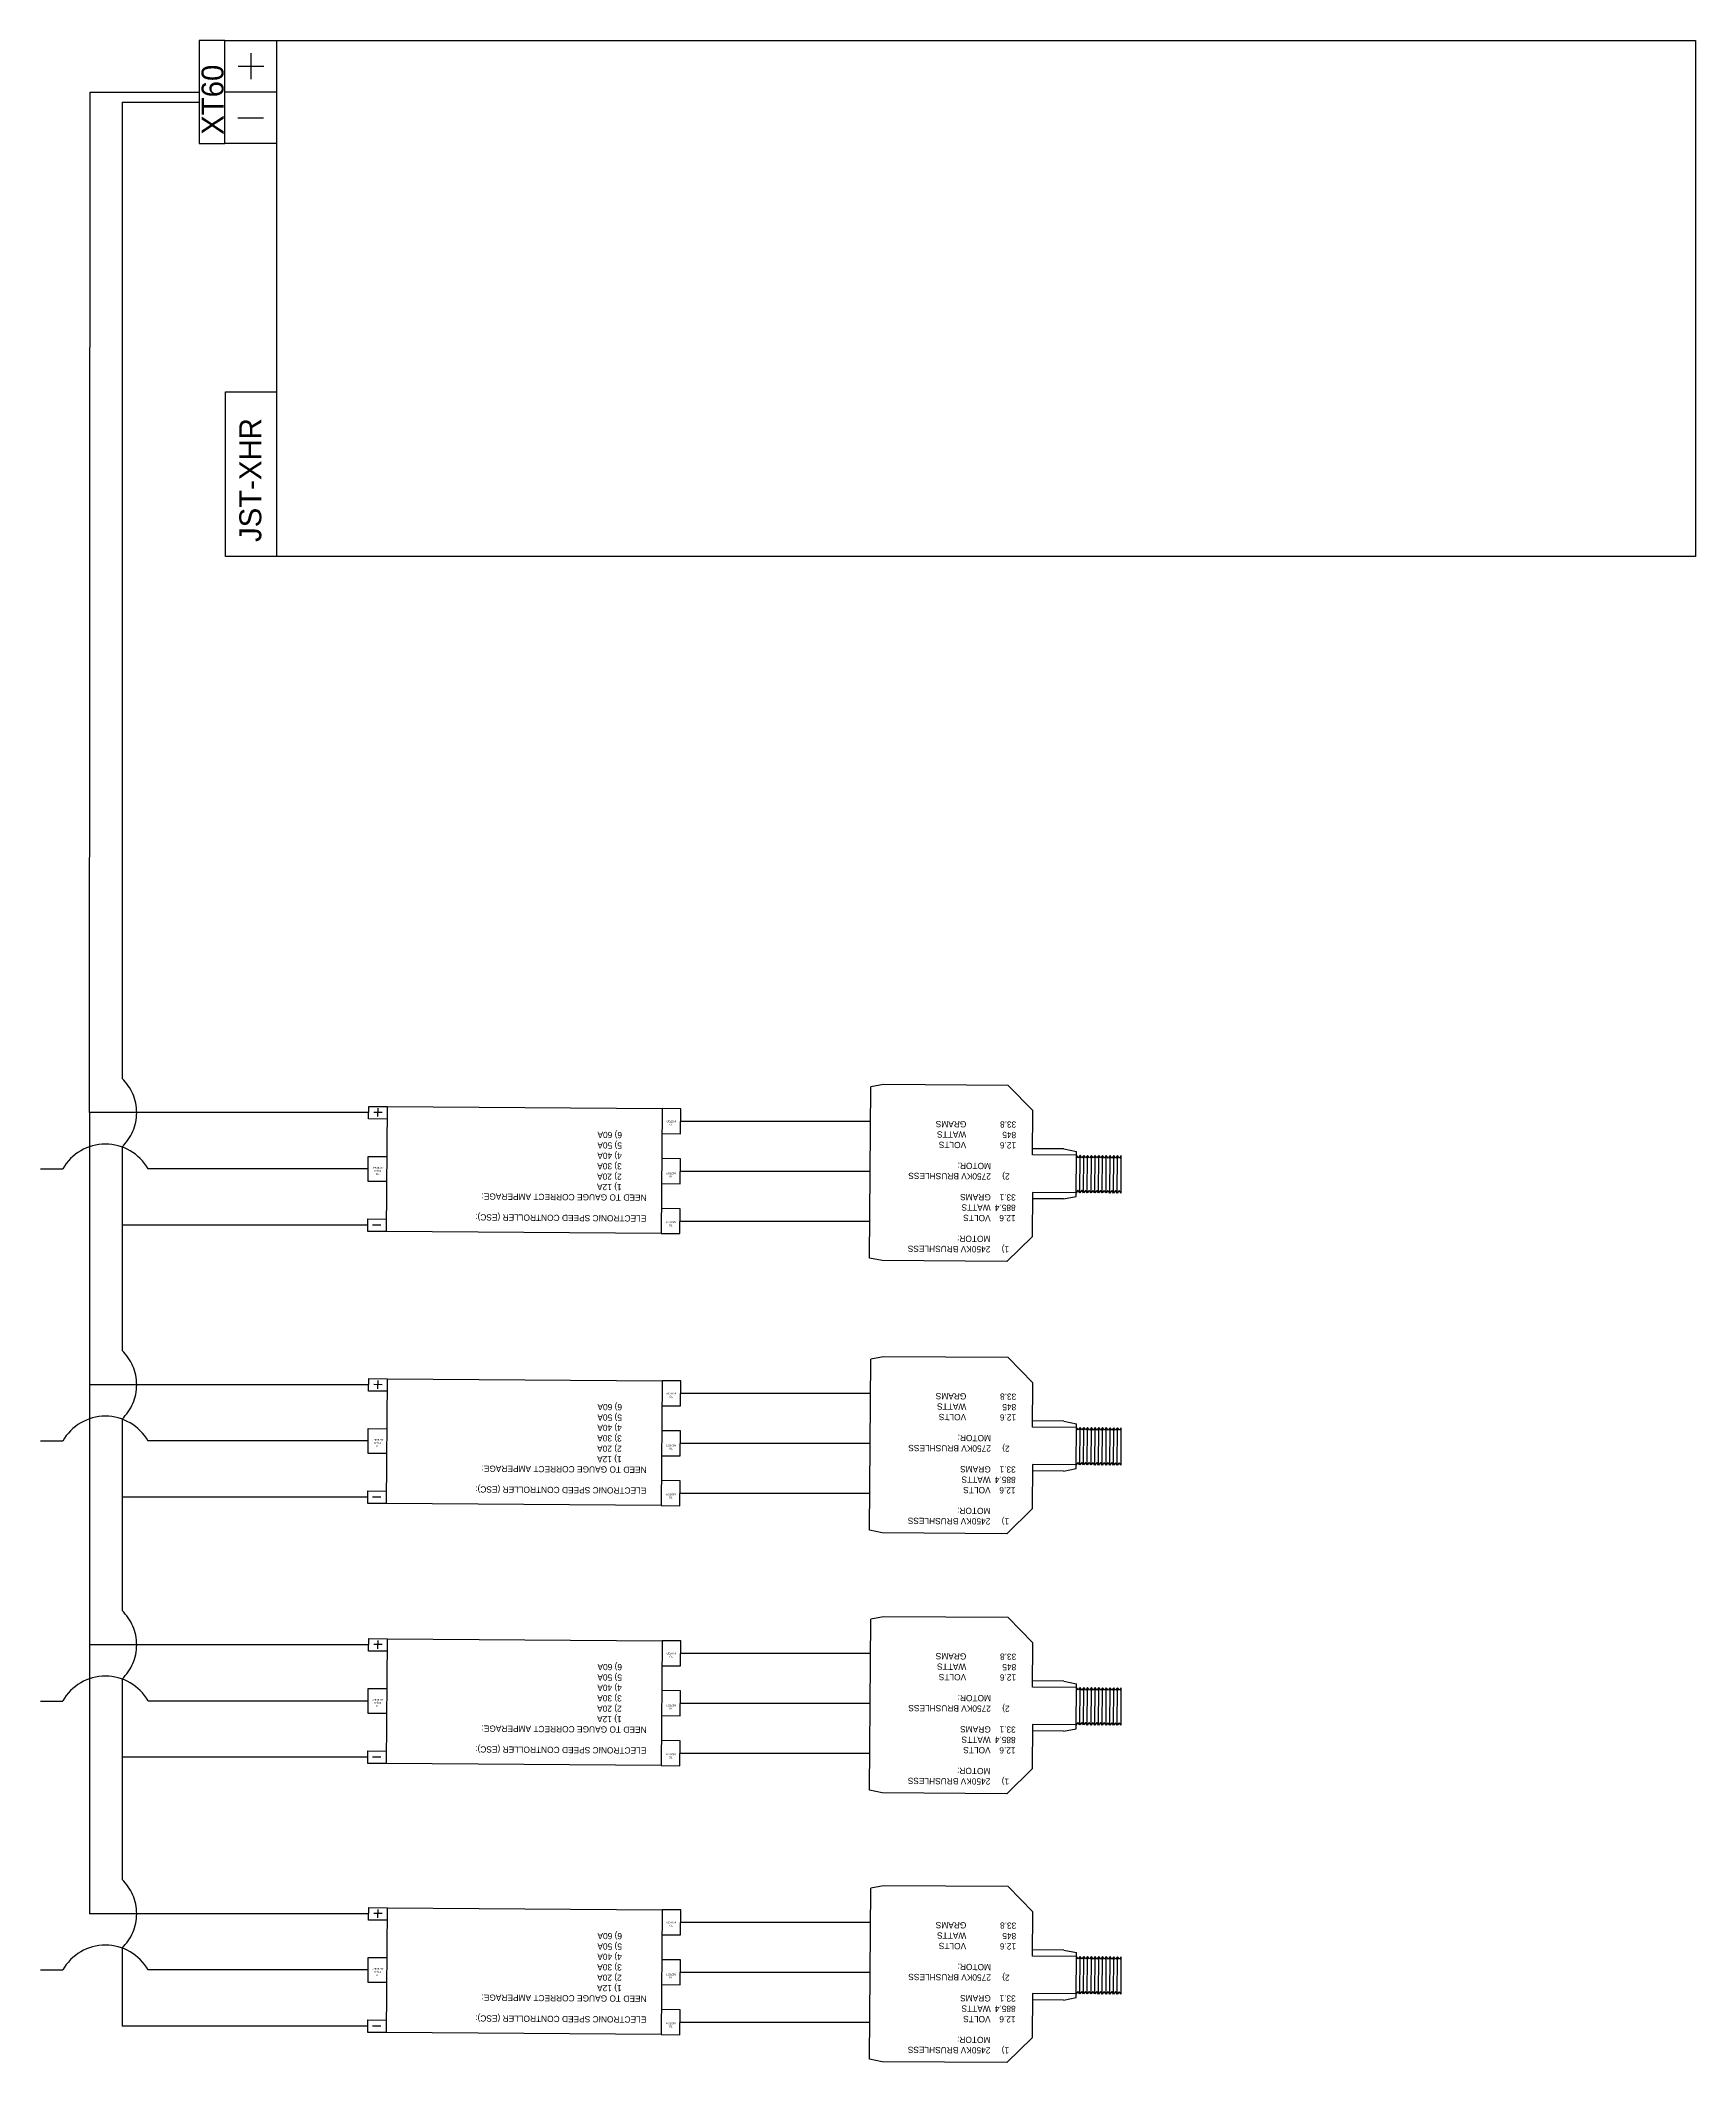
# Model space of a CAD drawing. Header units: inches. Extents: x 2.8 to 66.4, y 0.4 to 33.8.
# Drawn here: x 50.36 to 66.42, y 14.13 to 33.75 of the extents above; entities that cross this region are included whole.
import ezdxf

# ---------------------------------------------------------------- set-up
doc = ezdxf.new("R2010")
doc.units = ezdxf.units.IN
doc.header["$MEASUREMENT"] = 0
doc.linetypes.add('ACAD_ISO02W100', pattern=[15, 12, -3])
doc.layers.add('WIREREF', color=52, linetype='Continuous')

# ---------------------------------------------------------------- blocks, each defined once
blk = doc.blocks.new('Brushless Motor')
for p, q in [((-3.15, 17.06), (-5.15, 15.06)), ((-3.15, 17.06), (6.85, 17.06)), ((6.85, 17.06), (7.85, 16.86)), ((7.85, 16.86), (7.85, 3.16)), ((-5.15, 11.51), (-5.15, 15.06)), ((-12.25, 11.51), (-12.25, 8.51)), ((-12.25, 11.51), (-12.1, 11.31)), ((-12.1, 11.31), (-11.95, 11.51)), ((-11.95, 11.51), (-11.95, 8.51)), ((-11.95, 11.51), (-11.8, 11.31)), ((-11.8, 11.31), (-11.65, 11.51)), ((-11.65, 11.51), (-11.65, 8.51)), ((-11.65, 11.51), (-11.5, 11.31)), ((-11.5, 11.31), (-11.35, 11.51)), ((-11.35, 11.51), (-11.35, 8.51)), ((-11.35, 11.51), (-11.2, 11.31)), ((-11.2, 11.31), (-11.05, 11.51)), ((-11.05, 11.51), (-11.05, 8.51)), ((-11.05, 11.51), (-10.9, 11.31)), ((-10.9, 11.31), (-10.75, 11.51)), ((-10.75, 11.51), (-10.75, 8.51)), ((-10.75, 11.51), (-10.6, 11.31)), ((-10.6, 11.31), (-10.45, 11.51)), ((-10.45, 11.51), (-10.45, 8.51)), ((-10.45, 11.51), (-10.3, 11.31)), ((-10.3, 11.31), (-10.15, 11.51)), ((-10.15, 11.51), (-10.15, 8.51)), ((-10.15, 11.51), (-10, 11.31)), ((-10, 11.31), (-9.85, 11.51)), ((-9.85, 11.51), (-9.85, 8.51)), ((-9.85, 11.51), (-9.7, 11.31)), ((-9.7, 11.31), (-9.55, 11.51)), ((-9.55, 11.51), (-9.55, 8.51)), ((-9.55, 11.51), (-9.4, 11.31)), ((-9.4, 11.31), (-9.25, 11.51)), ((-9.25, 11.51), (-9.25, 8.51)), ((-9.25, 11.51), (-9.1, 11.31)), ((-9.1, 11.31), (-8.95, 11.51)), ((-8.95, 11.51), (-8.95, 8.51)), ((-8.95, 11.51), (-8.8, 11.31)), ((-8.8, 11.31), (-8.65, 11.51)), ((-7.65, 12.01), (-8.65, 11.81)), ((-8.65, 11.81), (-8.65, 8.21)), ((-8.65, 11.51), (-5.15, 11.51)), ((-7.65, 12.01), (-5.15, 12.01)), ((-12.25, 8.51), (-12.1, 8.71)), ((-12.1, 8.71), (-11.95, 8.51)), ((-11.95, 8.51), (-11.8, 8.71)), ((-11.8, 8.71), (-11.65, 8.51)), ((-11.65, 8.51), (-11.5, 8.71)), ((-11.5, 8.71), (-11.35, 8.51)), ((-11.35, 8.51), (-11.2, 8.71)), ((-11.2, 8.71), (-11.05, 8.51)), ((-11.05, 8.51), (-10.9, 8.71)), ((-10.9, 8.71), (-10.75, 8.51)), ((-10.75, 8.51), (-10.6, 8.71)), ((-10.6, 8.71), (-10.45, 8.51)), ((-10.45, 8.51), (-10.3, 8.71)), ((-10.3, 8.71), (-10.15, 8.51)), ((-10.15, 8.51), (-10, 8.71)), ((-10, 8.71), (-9.85, 8.51)), ((-9.85, 8.51), (-9.7, 8.71)), ((-9.7, 8.71), (-9.55, 8.51)), ((-9.55, 8.51), (-9.4, 8.71)), ((-9.4, 8.71), (-9.25, 8.51)), ((-9.25, 8.51), (-9.1, 8.71)), ((-9.1, 8.71), (-8.95, 8.51)), ((-8.95, 8.51), (-8.8, 8.71)), ((-8.8, 8.71), (-8.65, 8.51)), ((-8.65, 8.51), (-5.15, 8.51)), ((-7.65, 8.01), (-8.65, 8.21)), ((-5.15, 8.51), (-5.15, 4.96)), ((-7.65, 8.01), (-5.15, 8.01)), ((-3.15, 2.96), (-5.15, 4.96)), ((-3.15, 2.96), (6.85, 2.96)), ((6.85, 2.96), (7.85, 3.16))]:
    blk.add_line(p, q)
at = {"insert": (-3.82, 16.34), "char_height": 0.5, "attachment_point": 1}
blk.add_mtext_dynamic_manual_height_columns('\\pxi-3,l4,ql,t4;1)^I2450KV BRUSHLESS MOTOR:\\P\\pi0,l0,tz;\\P12.6 ^IVOLTS\\P885.4 ^IWATTS \\P33.1 ^IGRAMS\\P\\P\\pi-3,l4,t4;2)^I2750KV BRUSHLESS MOTOR:\\P\\pi0,l0,tz;\\P12.6^I^IVOLTS\\P845^I^IWATTS \\P33.8^I^IGRAMS', width=10.7759, gutter_width=1, heights=[13.05], dxfattribs=at)
blk = doc.blocks.new('ESC')
for p, q in [((1.38, 30), (-0.12, 30)), ((-0.12, 30), (-0.12, 28)), ((23.38, 30), (24.88, 30)), ((23.83, 29.49), (24.5, 29.49)), ((24.88, 30), (24.88, 29)), ((-0.12, 28), (1.38, 28)), ((24.88, 29), (23.38, 29)), ((1.38, 26), (-0.12, 26)), ((-0.12, 26), (-0.12, 24)), ((23.38, 26), (24.88, 26)), ((24.88, 26), (24.88, 24)), ((-0.12, 24), (1.38, 24)), ((24.88, 24), (23.38, 24)), ((1.38, 22), (-0.12, 22)), ((-0.12, 22), (-0.12, 20)), ((-0.12, 20), (1.38, 20)), ((23.38, 21), (24.88, 21)), ((24.88, 20), (23.38, 20)), ((23.79, 20.48), (24.47, 20.48)), ((24.13, 20.81), (24.13, 20.14)), ((24.88, 21), (24.88, 20))]:
    blk.add_line(p, q)
blk.add_lwpolyline([(1.38, 30), (23.38, 30), (23.38, 20), (1.38, 20)], close=True)
at = {"attachment_point": 1}
for s, width, insert, char_height in [('\\pxqc;TO^JMOTOR', 1.5, (-0.12, 29.41), 0.15), ('ELECTRONIC SPEED CONTROLLER (ESC):^J^JNEED TO GAUGE CORRECT AMPERAGE:^J^I1) 12A\\P^I2) 20A\\P^I3) 30A\\P^I4) 40A\\P^I5) 50A\\P^I6) 60A', 22, (2.57, 29.06), 0.5), ('\\pxqc;TO^JMOTOR', 1.5, (-0.12, 25.5), 0.15), ('\\pxqc;TO^JFlight^JController', 1.5, (23.37, 25.48), 0.15), ('\\pxqc;TO^JMOTOR', 1.5, (-0.12, 21.34), 0.15)]:
    blk.add_mtext_dynamic_manual_height_columns(s, width=width, gutter_width=1, heights=[0], dxfattribs=dict(at, insert=insert, char_height=char_height))
blk = doc.blocks.new('BATTERY')
for p, q in [((-17.136, 6.563), (-18.136, 6.563)), ((-18.136, 6.563), (-18.136, 2.563)), ((-17.136, 4.563), (-17.136, 6.563)), ((-17.136, 6.563), (-15.136, 6.563)), ((-16.627, 5.563), (-15.627, 5.563)), ((-16.136, 6.063), (-16.136, 5.063)), ((-15.136, 4.563), (-17.136, 4.563)), ((-17.136, 2.563), (-17.136, 4.563)), ((-16.636, 3.563), (-15.636, 3.563)), ((-18.136, 2.563), (-17.136, 2.563)), ((-15.136, 2.563), (-17.136, 2.563)), ((-17.118, -13.437), (-17.118, -7.056)), ((-17.118, -7.056), (-15.118, -7.056)), ((-15.118, -13.437), (-17.118, -13.437))]:
    blk.add_line(p, q)
blk.add_lwpolyline([(-15.118, 6.563), (39.882, 6.563), (39.882, -13.437), (-15.118, -13.437)], close=True)
for s, p in [('XT60', (-17.19, 2.905)), ('JST-XHR', (-15.725, -12.878))]:
    blk.add_text(s, height=0.85, rotation=90).set_placement(p)

msp = doc.modelspace()

# ---------------------------------------------------------------- linework, layer by layer
for p, q in [((51.15, 33.155, -0.001), (51.15, 23.684, -0.001)), ((51.15, 23.018, -0.001), (51.15, 21.044, -0.001)), ((51.15, 20.378, -0.001), (51.15, 18.521, -0.001)), ((51.15, 17.855, -0.001), (51.15, 15.912, -0.001)), ((51.15, 15.246, -0.001), (51.15, 14.488, -0.001))]:
    msp.add_line(p, q)
at = {"color": 1, "linetype": 'ACAD_ISO02W100'}
msp.add_line((50.833, 23.351, -0.001), (50.833, 15.579, -0.001), dxfattribs=at)
at = {"color": 4, "linetype": 'ACAD_ISO02W100'}
for p, q in [((50.358, 22.805, -0.001), (50.574, 22.805, -0.001)), ((50.358, 20.166, -0.001), (50.574, 20.166, -0.001)), ((50.358, 17.643, -0.001), (50.574, 17.643, -0.001)), ((50.358, 15.034, -0.001), (50.574, 15.034, -0.001))]:
    msp.add_line(p, q, dxfattribs=at)
at = {"color": 1, "linetype": 'ACAD_ISO02W100', "elevation": -0.001}
for points in [[(53.542, 23.351), (50.833, 23.351), (50.84, 33.253), (51.897, 33.253)], [(53.542, 20.711), (50.833, 20.711)], [(53.542, 18.188), (50.833, 18.188)], [(53.542, 15.579), (50.833, 15.579)]]:
    msp.add_lwpolyline(points, dxfattribs=at)
at = {"linetype": 'ACAD_ISO02W100', "elevation": -0.001}
for points in [[(51.15, 33.155), (51.897, 33.153)], [(53.534, 22.26), (51.15, 22.26)], [(53.534, 19.62), (51.15, 19.62)], [(53.534, 17.098), (51.15, 17.098)], [(53.534, 14.488), (51.15, 14.488)]]:
    msp.add_lwpolyline(points, dxfattribs=at)
at = {"color": 4, "linetype": 'ACAD_ISO02W100', "elevation": -0.001}
for points in [[(53.538, 22.805), (51.402, 22.805, 1)], [(53.538, 20.166), (51.402, 20.166, 1)], [(53.538, 17.643), (51.402, 17.643, 1)], [(53.538, 15.034), (51.402, 15.034, 1)]]:
    msp.add_lwpolyline(points, format="xyb", dxfattribs=at)
at = {"linetype": 'ACAD_ISO02W100'}
for centre in [(50.833, 23.351, -0.001), (50.833, 20.711, -0.001), (50.833, 18.188, -0.001), (50.833, 15.579, -0.001)]:
    msp.add_arc(centre, 0.459, 313.5387, 46.4613, dxfattribs=at)
at = {"color": 4, "linetype": 'ACAD_ISO02W100'}
for centre in [(50.988, 22.569, -0.001), (50.988, 19.929, -0.001), (50.988, 17.407, -0.001), (50.988, 14.797, -0.001)]:
    msp.add_arc(centre, 0.477, 29.6988, 150.3012, dxfattribs=at)
at = {"layer": 'WIREREF', "elevation": -0.001}
for points in [[(56.57, 23.268), (58.413, 23.268)], [(56.567, 22.783), (58.41, 22.783)], [(56.563, 22.299), (58.406, 22.299)], [(56.57, 20.628), (58.413, 20.628)], [(56.567, 20.143), (58.41, 20.143)], [(56.563, 19.659), (58.406, 19.659)], [(56.57, 18.106), (58.413, 18.106)], [(56.567, 17.621), (58.41, 17.621)], [(56.563, 17.136), (58.406, 17.136)], [(56.57, 15.496), (58.413, 15.496)], [(56.567, 15.011), (58.41, 15.011)], [(56.563, 14.527), (58.406, 14.527)]]:
    msp.add_lwpolyline(points, dxfattribs=at)

# ---------------------------------------------------------------- block references
at = {"xscale": 0.2503026854669296, "yscale": 0.2503026854669296, "zscale": 0.2503026854669296}
msp.add_blockref('BATTERY', (56.437, 32.111), dxfattribs=at)
at = {"xscale": 0.1211587429314302, "yscale": 0.1211587429314302, "zscale": 0.1211587429314302, "rotation": 179.5793586933975}
for name, p in [('Brushless Motor', (59.37, 23.976, -0.001)), ('ESC', (56.575, 25.812, -0.001)), ('Brushless Motor', (59.37, 21.336, -0.001)), ('ESC', (56.575, 23.172, -0.001)), ('Brushless Motor', (59.37, 18.813, -0.001)), ('ESC', (56.575, 20.65, -0.001)), ('Brushless Motor', (59.37, 16.204, -0.001)), ('ESC', (56.575, 18.04, -0.001))]:
    msp.add_blockref(name, p, dxfattribs=at)

doc.saveas('drawing.dxf')
